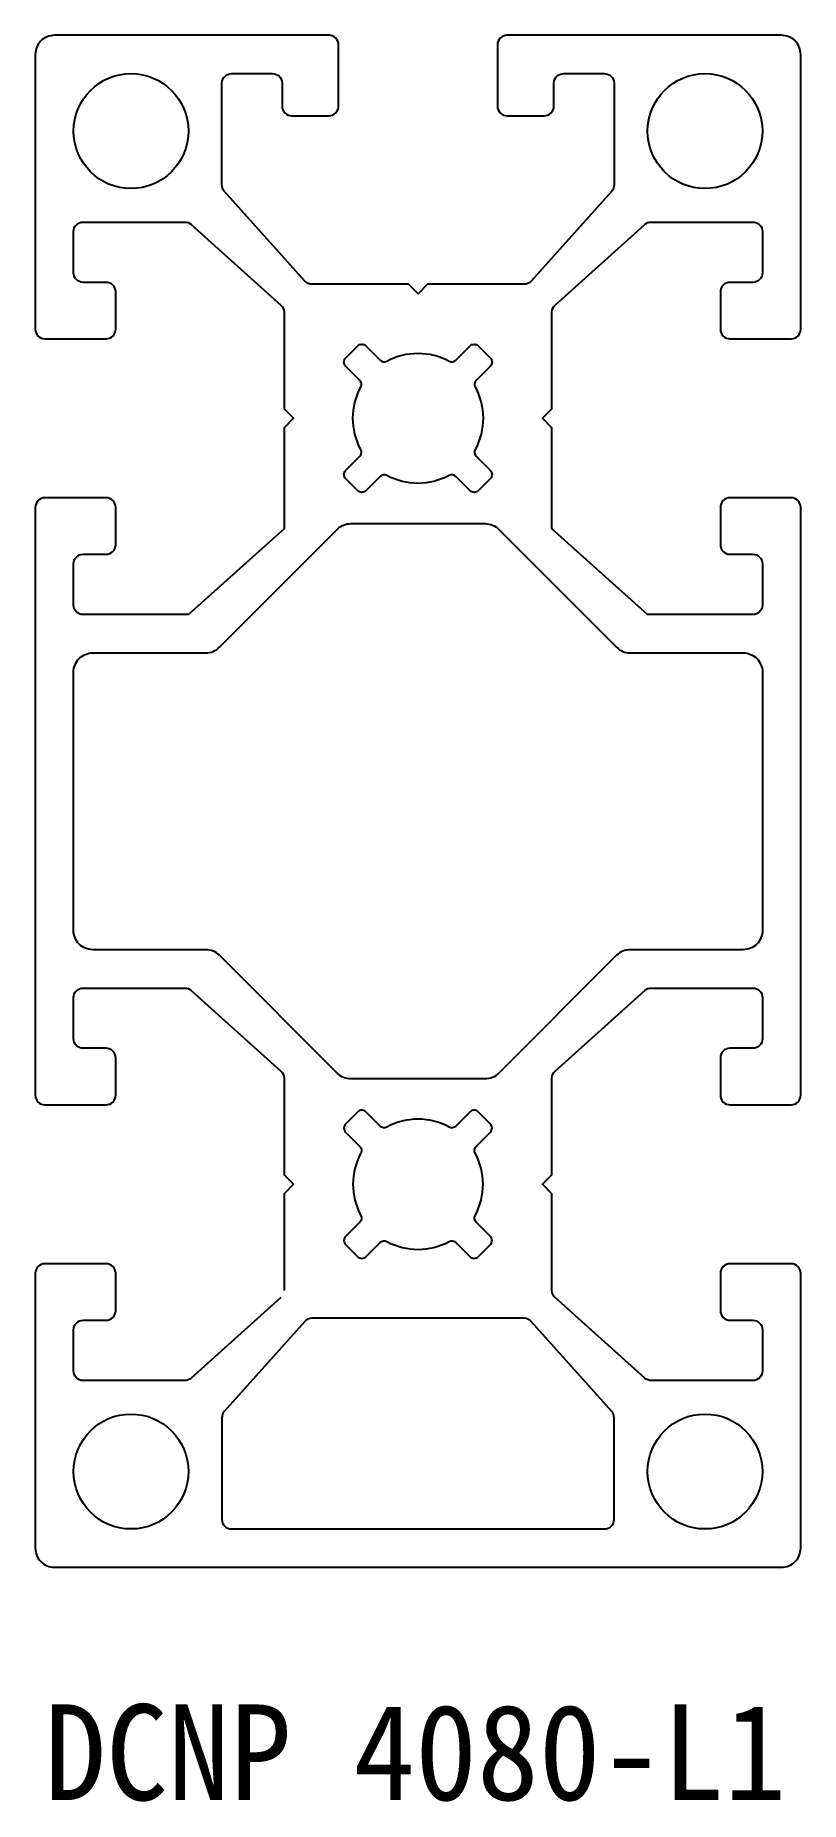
# Model space of a CAD drawing. Extents: x 2157 to 12417, y 247 to 1676.
# Drawn here: x 8963.4 to 9003.4, y 1503.8 to 1596.1 of the extents above; entities that cross this region are included whole.
import ezdxf

# ---------------------------------------------------------------- set-up
doc = ezdxf.new("R2010")
doc.units = 0
doc.header["$LTSCALE"] = 8
doc.layers.add('3', color=3, linetype='CONTINUOUS')
doc.layers.add('AM_0', color=7, linetype='CONTINUOUS', lineweight=30)
doc.styles.add('궁서체', font='')
doc.styles.get('궁서체').set_extended_font_data('GungsuhChe')

msp = doc.modelspace()

# ---------------------------------------------------------------- texts
at = {"layer": 'AM_0', "color": 7, "style": '궁서체'}
msp.add_text('DCNP 4080-L1', height=5, dxfattribs=at).set_placement((8963.833, 1503.899))

# ---------------------------------------------------------------- linework, layer by layer
at = {"layer": '3', "color": 7, "lineweight": -3}
msp.add_lwpolyline([(8976.203, 1530.144), (8971.511, 1525.935, -0.18485), (8971.178, 1525.808), (8965.869, 1525.808, -0.414214), (8965.369, 1526.308), (8965.369, 1528.458, -0.414214), (8965.869, 1528.958), (8967.069, 1528.958, 0.414214), (8967.569, 1529.458), (8967.569, 1531.408, 0.414214), (8967.069, 1531.908), (8963.869, 1531.908, 0.414214), (8963.369, 1531.408), (8963.369, 1517.058, 0.414214), (8964.369, 1516.058), (9002.369, 1516.058, 0.414214), (9003.369, 1517.058), (9003.369, 1531.408, 0.414214), (9002.869, 1531.908), (8999.669, 1531.908, 0.414214), (8999.169, 1531.408), (8999.169, 1529.458, 0.414214), (8999.669, 1528.958), (9000.869, 1528.958, -0.414214), (9001.369, 1528.458), (9001.369, 1526.308, -0.414214), (9000.869, 1525.808), (8995.56, 1525.808, -0.18485), (8995.226, 1525.935), (8990.535, 1530.144, -0.213051), (8990.369, 1530.516), (8990.369, 1535.558), (8989.869, 1536.058), (8990.369, 1536.558), (8990.369, 1541.6, -0.213051), (8990.535, 1541.972), (8995.226, 1546.18, -0.18485), (8995.56, 1546.308), (9000.869, 1546.308, -0.414214), (9001.369, 1545.808), (9001.369, 1543.658, -0.414214), (9000.869, 1543.158), (8999.669, 1543.158, 0.414214), (8999.169, 1542.658), (8999.169, 1540.708, 0.414214), (8999.669, 1540.208), (9002.869, 1540.208, 0.414214), (9003.369, 1540.708), (9003.369, 1571.408, 0.414214), (9002.869, 1571.908), (8999.669, 1571.908, 0.414214), (8999.169, 1571.408), (8999.169, 1569.458, 0.414214), (8999.669, 1568.958), (9000.869, 1568.958, -0.414214), (9001.369, 1568.458), (9001.369, 1566.308, -0.414214), (9000.869, 1565.808), (8995.369, 1565.808), (8990.369, 1570.293), (8990.369, 1575.558), (8989.869, 1576.058), (8990.369, 1576.558), (8990.369, 1581.6, -0.213051), (8990.535, 1581.972), (8995.226, 1586.18, -0.18485), (8995.56, 1586.308), (9000.869, 1586.308, -0.414214), (9001.369, 1585.808), (9001.369, 1583.658, -0.414214), (9000.869, 1583.158), (8999.669, 1583.158, 0.414214), (8999.169, 1582.658), (8999.169, 1580.708, 0.414214), (8999.669, 1580.208), (9002.869, 1580.208, 0.414214), (9003.369, 1580.708), (9003.369, 1595.058, 0.414214), (9002.369, 1596.058), (8988.019, 1596.058, 0.414214), (8987.519, 1595.558), (8987.519, 1592.358, 0.414214), (8988.019, 1591.858), (8989.969, 1591.858, 0.414214), (8990.469, 1592.358), (8990.469, 1593.558, -0.414214), (8990.969, 1594.058), (8993.119, 1594.058, -0.414214), (8993.619, 1593.558), (8993.619, 1588.249, -0.18485), (8993.491, 1587.915), (8989.283, 1583.224, -0.213051), (8988.911, 1583.058), (8983.869, 1583.058), (8983.369, 1582.558), (8982.869, 1583.058), (8977.827, 1583.058, -0.213051), (8977.455, 1583.224), (8973.247, 1587.915, -0.18485), (8973.119, 1588.249), (8973.119, 1593.558, -0.414214), (8973.619, 1594.058), (8975.769, 1594.058, -0.414214), (8976.269, 1593.558), (8976.269, 1592.358, 0.414214), (8976.769, 1591.858), (8978.719, 1591.858, 0.414214), (8979.219, 1592.358), (8979.219, 1595.558, 0.414214), (8978.719, 1596.058), (8964.369, 1596.058, 0.414214), (8963.369, 1595.058), (8963.369, 1580.708, 0.414214), (8963.869, 1580.208), (8967.069, 1580.208, 0.414214), (8967.569, 1580.708), (8967.569, 1582.658, 0.414214), (8967.069, 1583.158), (8965.869, 1583.158, -0.414214), (8965.369, 1583.658), (8965.369, 1585.808, -0.414214), (8965.869, 1586.308), (8971.178, 1586.308, -0.18485), (8971.511, 1586.18), (8976.203, 1581.972, -0.213051), (8976.369, 1581.6), (8976.369, 1576.558), (8976.869, 1576.058), (8976.369, 1575.558), (8976.369, 1570.293), (8971.369, 1565.808), (8965.869, 1565.808, -0.414214), (8965.369, 1566.308), (8965.369, 1568.458, -0.414214), (8965.869, 1568.958), (8967.069, 1568.958, 0.414214), (8967.569, 1569.458), (8967.569, 1571.408, 0.414214), (8967.069, 1571.908), (8963.869, 1571.908, 0.414214), (8963.369, 1571.408), (8963.369, 1540.708, 0.414214), (8963.869, 1540.208), (8967.069, 1540.208, 0.414214), (8967.569, 1540.708), (8967.569, 1542.658, 0.414214), (8967.069, 1543.158), (8965.869, 1543.158, -0.414214), (8965.369, 1543.658), (8965.369, 1545.808, -0.414214), (8965.869, 1546.308), (8971.178, 1546.308, -0.18485), (8971.511, 1546.18), (8976.203, 1541.972, -0.213051), (8976.369, 1541.6), (8976.369, 1536.558), (8976.869, 1536.058), (8976.369, 1535.558), (8976.369, 1530.516)], format="xyb", dxfattribs=at)
at = {"layer": '3', "color": 7}
for points in [[(8980.382, 1577.683, 0.33241), (8980.331, 1578.038), (8979.587, 1578.782, -0.414214), (8979.587, 1579.206), (8980.221, 1579.839, -0.414214), (8980.645, 1579.839), (8981.389, 1579.096, 0.33241), (8981.744, 1579.044, -0.254426), (8984.994, 1579.044, 0.33241), (8985.349, 1579.096), (8986.093, 1579.839, -0.414214), (8986.517, 1579.839), (8987.15, 1579.206, -0.414214), (8987.15, 1578.782), (8986.407, 1578.038, 0.33241), (8986.356, 1577.683, -0.254426), (8986.356, 1574.433, 0.33241), (8986.407, 1574.077), (8987.15, 1573.334, -0.414214), (8987.15, 1572.909), (8986.517, 1572.276, -0.414214), (8986.093, 1572.276), (8985.349, 1573.02, 0.33241), (8984.994, 1573.071, -0.254426), (8981.744, 1573.071, 0.33241), (8981.389, 1573.02), (8980.645, 1572.276, -0.414214), (8980.221, 1572.276), (8979.587, 1572.909, -0.414214), (8979.587, 1573.334), (8980.331, 1574.077, 0.33241), (8980.382, 1574.433, -0.254426)], [(8980.382, 1534.433, -0.33241), (8980.331, 1534.077), (8979.587, 1533.334, 0.414214), (8979.587, 1532.909), (8980.221, 1532.276, 0.414214), (8980.645, 1532.276), (8981.389, 1533.02, -0.33241), (8981.744, 1533.071, 0.254426), (8984.994, 1533.071, -0.33241), (8985.349, 1533.02), (8986.093, 1532.276, 0.414214), (8986.517, 1532.276), (8987.15, 1532.909, 0.414214), (8987.15, 1533.334), (8986.407, 1534.077, -0.33241), (8986.356, 1534.433, 0.254426), (8986.356, 1537.683, -0.33241), (8986.407, 1538.038), (8987.15, 1538.782, 0.414214), (8987.15, 1539.206), (8986.517, 1539.839, 0.414214), (8986.093, 1539.839), (8985.349, 1539.096, -0.33241), (8984.994, 1539.044, 0.254426), (8981.744, 1539.044, -0.33241), (8981.389, 1539.096), (8980.645, 1539.839, 0.414214), (8980.221, 1539.839), (8979.587, 1539.206, 0.414214), (8979.587, 1538.782), (8980.331, 1538.038, -0.33241), (8980.382, 1537.683, 0.254426)]]:
    msp.add_lwpolyline(points, format="xyb", close=True, dxfattribs=at)
at = {"layer": '3', "color": 7, "lineweight": -3}
for points in [[(9001.369, 1556.058), (9001.369, 1549.308, -0.414214), (9000.369, 1548.308), (8994.455, 1548.308, 0.198912), (8993.748, 1548.015), (8987.583, 1541.851, -0.198912), (8986.876, 1541.558), (8979.862, 1541.558, -0.198912), (8979.154, 1541.851), (8972.99, 1548.015, 0.198912), (8972.283, 1548.308), (8966.369, 1548.308, -0.414214), (8965.369, 1549.308), (8965.369, 1556.058), (8965.369, 1562.808, -0.414214), (8966.369, 1563.808), (8972.283, 1563.808, 0.198912), (8972.99, 1564.101), (8979.154, 1570.265, -0.198912), (8979.862, 1570.558), (8986.876, 1570.558, -0.198912), (8987.583, 1570.265), (8993.748, 1564.101, 0.198912), (8994.455, 1563.808), (9000.369, 1563.808, -0.414214), (9001.369, 1562.808)], [(8973.619, 1518.058), (8993.119, 1518.058, 0.414214), (8993.619, 1518.558), (8993.619, 1523.866, 0.18485), (8993.491, 1524.2), (8989.283, 1528.892, 0.213051), (8988.911, 1529.058), (8983.369, 1529.058), (8977.827, 1529.058, 0.213051), (8977.455, 1528.892), (8973.247, 1524.2, 0.18485), (8973.119, 1523.866), (8973.119, 1518.558, 0.414214)]]:
    msp.add_lwpolyline(points, format="xyb", close=True, dxfattribs=at)
for centre in [(8968.369, 1591.058), (8998.369, 1591.058), (8968.369, 1521.058), (8998.369, 1521.058)]:
    msp.add_circle(centre, 3, dxfattribs=at)

msp.set_redraw_order([(e.dxf.handle, doc.entitydb.next_handle()) for e in msp.query("TEXT MTEXT ATTDEF DIMENSION ARC_DIMENSION")])  # texts and dimensions are drawn at this point

doc.saveas('drawing.dxf')
